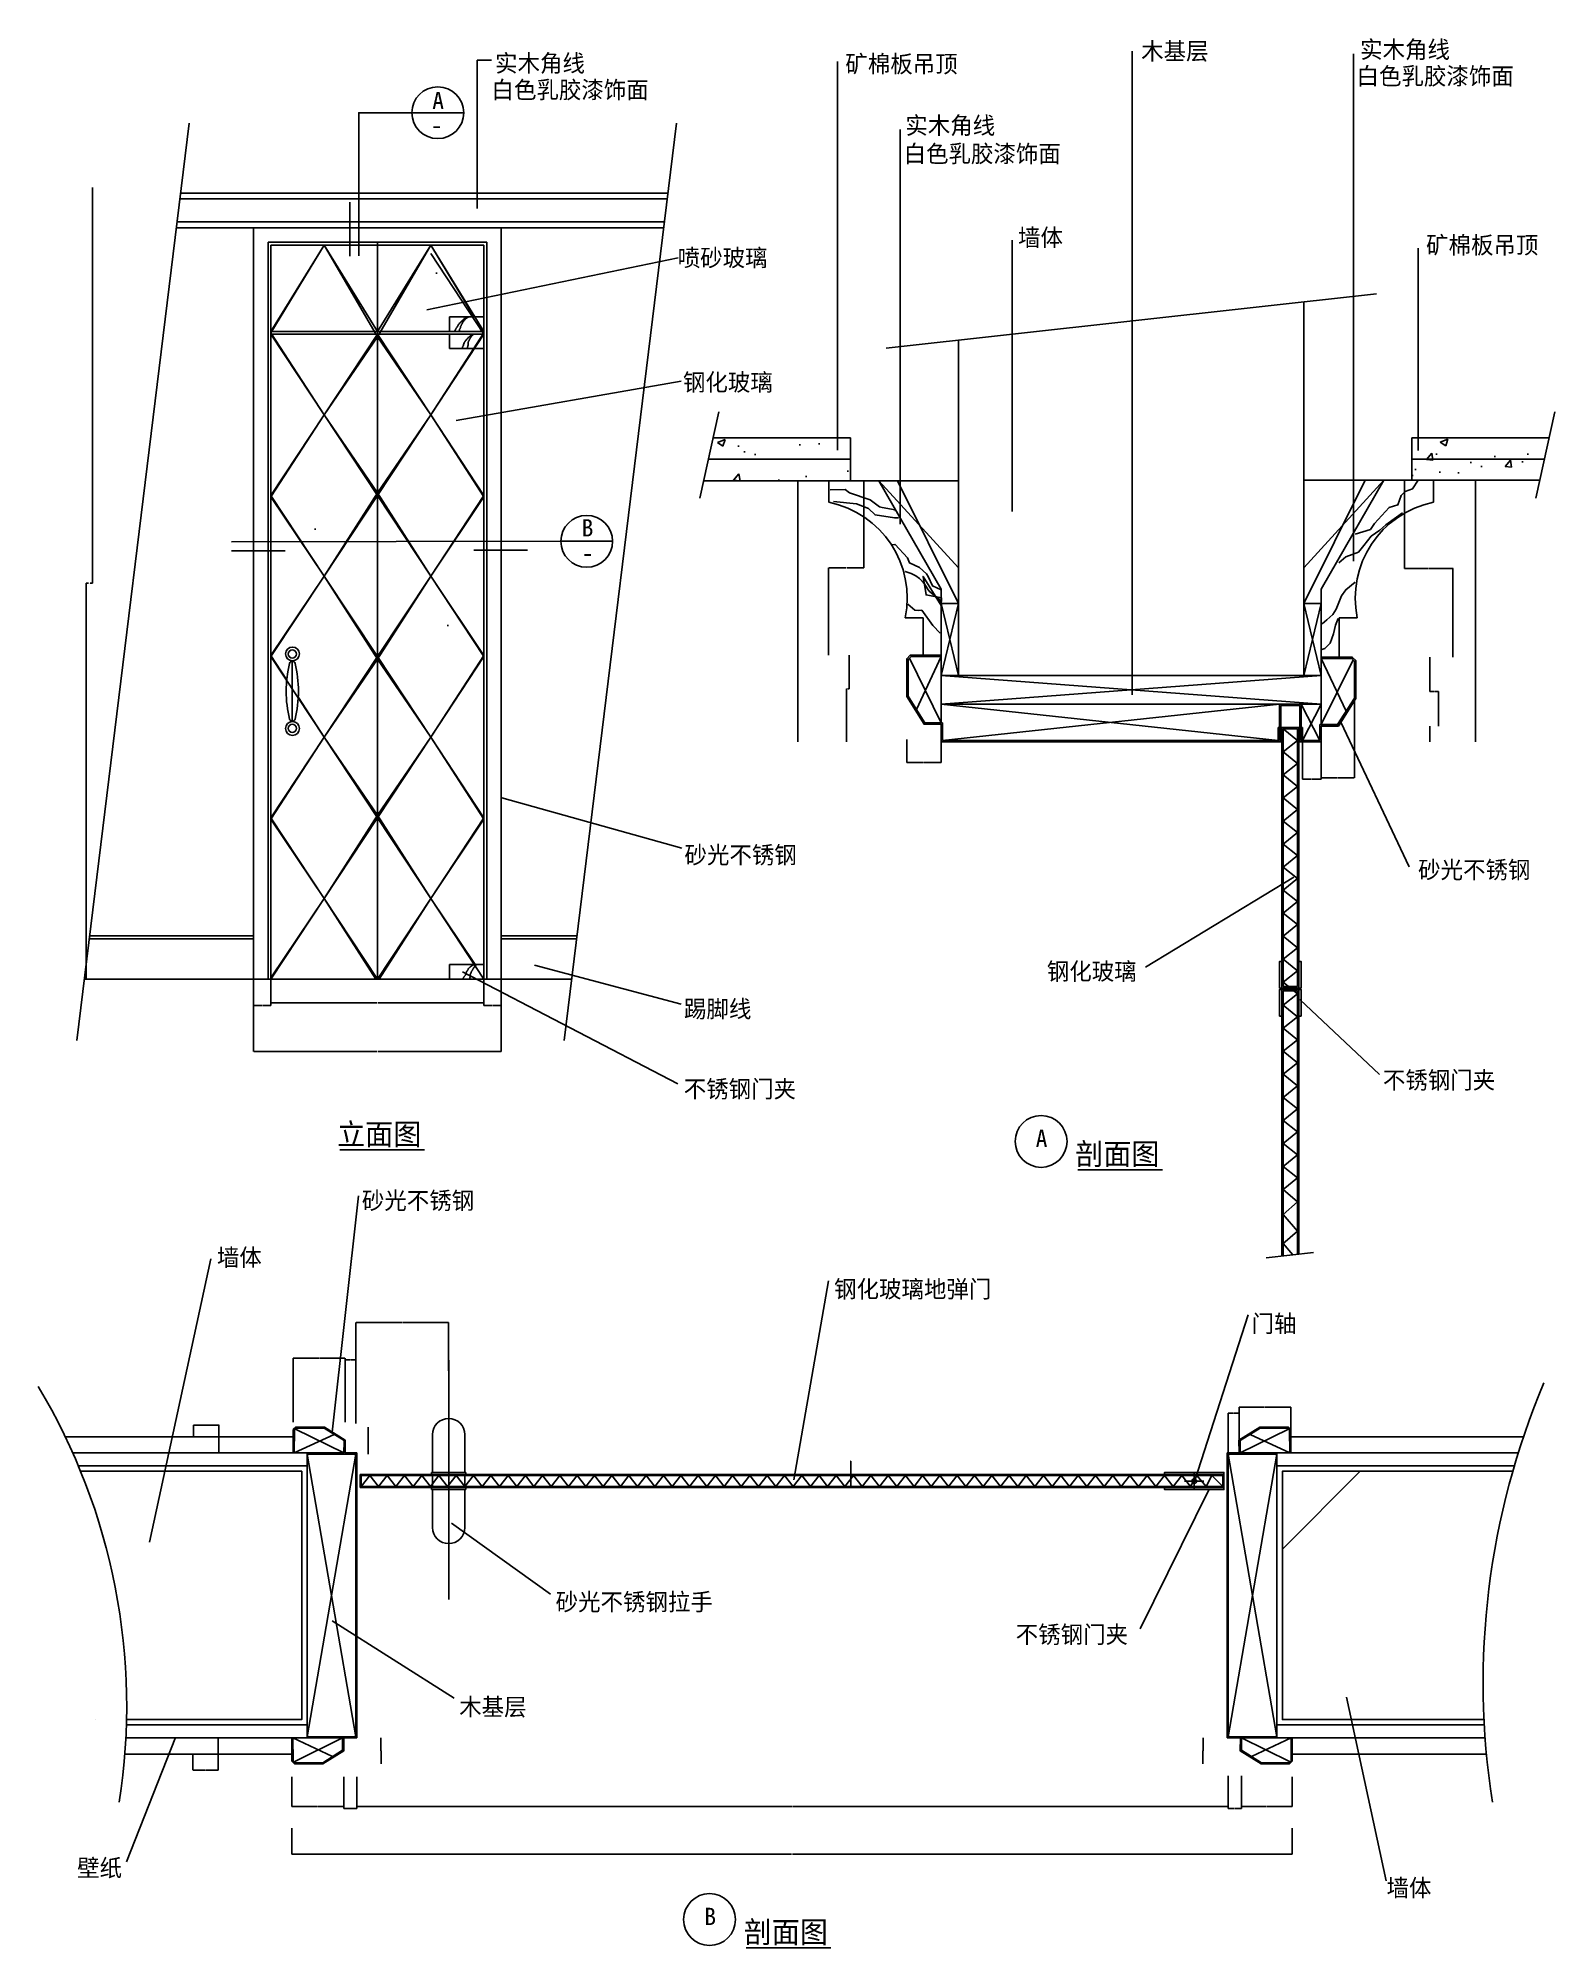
# Model space of a CAD drawing. Header units: metres. Extents: x 80 to 5348, y 323 to 6956.
import ezdxf

# ---------------------------------------------------------------- set-up
doc = ezdxf.new("R2010")
doc.units = ezdxf.units.M
for name, color, linetype in [('2', 2, 'Continuous'), ('3', 3, 'Continuous'), ('4', 4, 'Continuous'), ('7', 7, 'Continuous'), ('BH', 3, 'Continuous'), ('DIM', 3, 'Continuous'), ('TEXT', 3, 'Continuous')]:
    doc.layers.add(name, color=color, linetype=linetype)
doc.dimstyles.get("Standard").update_dxf_attribs({"dimtxt": 2.5, "dimasz": 2.5, "dimexe": 1.25, "dimexo": 0.625, "dimtad": 1, "dimcen": 2.5, "dimazin": 3, "dimtfac": 1, "dimtmove": 0, "dimatfit": 3})

msp = doc.modelspace()

# ---------------------------------------------------------------- texts
at = {"layer": 'DIM'}
for s, p in [('实木角线', (1667.37, 6839.54)), ('矿棉板吊顶', (2884.09, 6836.98)), ('木基层', (3911.32, 6881.71)), ('实木角线', (4671.9, 6887.18)), ('白色乳胶漆饰面', (4659.56, 6794.88)), ('A', (1449.21, 6710.14)), ('白色乳胶漆饰面', (1655.04, 6747.25)), ('-', (1444.21, 6624.74)), ('实木角线', (3092.27, 6623.39)), ('白色乳胶漆饰面', (3086.39, 6525.17)), ('墙体', (3483.9, 6234.24)), ('矿棉板吊顶', (4901, 6207.93)), ('喷砂玻璃', (2301.78, 6163.7)), ('钢化玻璃', (2319.89, 5731.24)), ('B', (1968.04, 5225.56)), ('-', (1968.35, 5138.13)), ('砂光不锈钢', (2325.23, 4089.13)), ('砂光不锈钢', (4873.3, 4037.72)), ('钢化玻璃', (3583.78, 3684.79)), ('踢脚线', (2323.58, 3554.27)), ('不锈钢门夹', (2322.56, 3276.14)), ('不锈钢门夹', (4751.1, 3307.15)), ('A', (3545.05, 3104.29)), ('砂光不锈钢', (1204.7, 2888.55)), ('墙体', (701.32, 2691.12)), ('钢化玻璃地弹门', (2844.95, 2581.11)), (' 门轴', (4254.11, 2461.06)), ('砂光不锈钢拉手', (1877.74, 1494.35)), ('不锈钢门夹', (3475.69, 1381.11)), ('木基层', (1542.74, 1129.53)), ('壁纸', (215.56, 570.28)), ('墙体', (4763.75, 501.03)), ('B', (2394.07, 401.7))]:
    msp.add_text(s, height=60, dxfattribs=at).set_placement(p)
at = {"layer": 'TEXT'}
for s, p in [('立面图', (1118.72, 3111.54)), ('剖面图', (3682.44, 3042.84)), ('剖面图', (2530.78, 339.83))]:
    msp.add_text(s, height=75, dxfattribs=at).set_placement(p)

# ---------------------------------------------------------------- blocks, each defined once
blk = doc.blocks.new('BH2')
at = {"layer": 'BH'}
blk.add_lwpolyline([(0, 32), (5, 28), (0, 24), (5, 20), (0, 16), (5, 12), (0, 8), (5, 4), (0, 0)], dxfattribs=at)
blk = doc.blocks.new('*D1')
for p, q in [((269.47, 6438.04), (269.47, 5063.03)), ((246.92, 3688.02), (246.92, 5063.03)), ((247.17, 5063.03), (255.695, 5063.03)), ((260.695, 5063.03), (269.22, 5063.03))]:
    blk.add_line(p, q)
at = {"layer": 'Defpoints'}
for p in [(269.47, 6438.04), (246.92, 5063.03), (246.92, 3688.02)]:
    blk.add_point(p, dxfattribs=at)
at = {"layer": 'DIM', "insert": (258.195, 5063.03), "char_height": 1, "attachment_point": 5}
blk.add_mtext('22,55', dxfattribs=at)
blk = doc.blocks.new('*D2')
for p, q in [((961.52, 738.15), (961.52, 647.67)), ((4435.96, 738.15), (4435.96, 647.67)), ((961.77, 647.67), (2697.24, 647.67)), ((2700.24, 647.67), (4435.71, 647.67))]:
    blk.add_line(p, q)
at = {"layer": 'Defpoints'}
for p in [(961.52, 738.15), (4435.96, 738.15), (961.52, 647.67)]:
    blk.add_point(p, dxfattribs=at)
at = {"layer": 'TEXT', "insert": (2698.74, 647.67), "char_height": 1, "attachment_point": 5}
blk.add_mtext('960', dxfattribs=at)
blk = doc.blocks.new('*D3')
for p, q in [((1187.49, 916.74), (1187.49, 813.15)), ((4213.74, 920.49), (4213.74, 813.15)), ((1187.74, 813.15), (2699.115, 813.15)), ((2702.115, 813.15), (4213.49, 813.15))]:
    blk.add_line(p, q)
at = {"layer": 'Defpoints'}
for p in [(1187.49, 916.74), (4213.74, 920.49), (1187.49, 813.15)]:
    blk.add_point(p, dxfattribs=at)
at = {"layer": 'DIM', "insert": (2700.615, 813.15), "char_height": 1, "attachment_point": 5}
blk.add_mtext('740', dxfattribs=at)
blk = doc.blocks.new('*D4')
for p, q in [((617.95, 995.44), (617.95, 940.12)), ((706.01, 1051.69), (706.01, 940.12)), ((618.2, 940.12), (660.98, 940.12)), ((662.98, 940.12), (705.76, 940.12))]:
    blk.add_line(p, q)
at = {"layer": 'Defpoints'}
for p in [(617.95, 995.44), (706.01, 1051.69), (617.95, 940.12)]:
    blk.add_point(p, dxfattribs=at)
at = {"layer": 'DIM', "insert": (661.98, 940.12), "char_height": 1, "attachment_point": 5}
blk.add_mtext('15', dxfattribs=at)
blk = doc.blocks.new('*D5')
for p, q in [((1270.56, 1006.69), (1270.31, 1006.69)), ((1270.81, 1051.69), (1270.81, 1006.69)), ((1270.81, 1006.69), (1271.44, 1006.69)), ((1271.44, 961.69), (1271.44, 1006.69)), ((1271.69, 1006.69), (1271.94, 1006.69))]:
    blk.add_line(p, q)
at = {"layer": 'Defpoints'}
for p in [(1270.81, 1051.69), (1270.81, 1006.69), (1271.44, 961.69)]:
    blk.add_point(p, dxfattribs=at)
at = {"layer": 'DIM', "insert": (1271.125, 1007.815), "char_height": 1, "attachment_point": 5}
blk.add_mtext('25', dxfattribs=at)
blk = doc.blocks.new('*D6')
for p, q in [((961.52, 916.74), (961.52, 813.15)), ((1141.53, 916.74), (1141.53, 813.15)), ((961.77, 813.15), (1050.525, 813.15)), ((1052.525, 813.15), (1141.28, 813.15))]:
    blk.add_line(p, q)
at = {"layer": 'Defpoints'}
for p in [(961.52, 916.74), (1141.53, 916.74), (961.52, 813.15)]:
    blk.add_point(p, dxfattribs=at)
at = {"layer": 'DIM', "insert": (1051.525, 813.15), "char_height": 1, "attachment_point": 5}
blk.add_mtext('50', dxfattribs=at)
blk = doc.blocks.new('*D7')
for p, q in [((1141.53, 916.74), (1141.53, 807.15)), ((1187.49, 916.74), (1187.49, 807.15)), ((1141.78, 807.15), (1163.51, 807.15)), ((1165.51, 807.15), (1187.24, 807.15))]:
    blk.add_line(p, q)
at = {"layer": 'Defpoints'}
for p in [(1141.53, 916.74), (1187.49, 916.74), (1141.53, 807.15)]:
    blk.add_point(p, dxfattribs=at)
at = {"layer": 'DIM', "insert": (1164.51, 807.15), "char_height": 1, "attachment_point": 5}
blk.add_mtext('10', dxfattribs=at)
blk = doc.blocks.new('*D8')
for p, q in [((663.31, 2138.63), (620.06, 2138.63)), ((620.31, 2097.94), (620.31, 2138.63)), ((708.56, 2138.63), (665.31, 2138.63)), ((708.31, 2041.69), (708.31, 2138.63))]:
    blk.add_line(p, q)
at = {"layer": 'Defpoints'}
for p in [(708.31, 2138.63), (620.31, 2097.94), (708.31, 2041.69)]:
    blk.add_point(p, dxfattribs=at)
at = {"layer": 'DIM', "insert": (664.31, 2138.63), "char_height": 1, "attachment_point": 5}
blk.add_mtext('15', dxfattribs=at)
blk = doc.blocks.new('*D9')
for p, q in [((1184.13, 2326.92), (1184.13, 2495.18)), ((1184.38, 2495.18), (1343.885, 2495.18)), ((1345.885, 2495.18), (1505.39, 2495.18)), ((1505.64, 2326.92), (1505.64, 2495.18))]:
    blk.add_line(p, q)
at = {"layer": 'Defpoints'}
for p in [(1184.13, 2495.18), (1184.13, 2326.92), (1505.64, 2326.92)]:
    blk.add_point(p, dxfattribs=at)
at = {"layer": 'DIM', "insert": (1344.885, 2495.18), "char_height": 1, "attachment_point": 5}
blk.add_mtext('85', dxfattribs=at)
blk = doc.blocks.new('*D10')
for p, q in [((966.24, 2148.15), (966.24, 2371.47)), ((966.49, 2371.47), (1055.24, 2371.47)), ((1057.24, 2371.47), (1145.99, 2371.47)), ((1146.24, 2148.15), (1146.24, 2371.47))]:
    blk.add_line(p, q)
at = {"layer": 'Defpoints'}
for p in [(966.24, 2371.47), (966.24, 2148.15), (1146.24, 2148.15)]:
    blk.add_point(p, dxfattribs=at)
at = {"layer": 'DIM', "insert": (1056.24, 2371.47), "char_height": 1, "attachment_point": 5}
blk.add_mtext('50', dxfattribs=at)
blk = doc.blocks.new('*D11')
for p, q in [((1146.24, 2148.15), (1146.24, 2365.47)), ((1146.49, 2365.47), (1163.99, 2365.47)), ((1165.99, 2365.47), (1183.49, 2365.47)), ((1183.74, 2144.4), (1183.74, 2365.47))]:
    blk.add_line(p, q)
at = {"layer": 'Defpoints'}
for p in [(1146.24, 2365.47), (1146.24, 2148.15), (1183.74, 2144.4)]:
    blk.add_point(p, dxfattribs=at)
at = {"layer": 'DIM', "insert": (1164.99, 2365.47), "char_height": 1, "attachment_point": 5}
blk.add_mtext('10', dxfattribs=at)
blk = doc.blocks.new('*D12')
for p, q in [((1226.2, 2131.69), (1226.2, 2084.82)), ((1225.95, 2084.82), (1225.7, 2084.82)), ((1226.2, 2037.94), (1226.2, 2084.82)), ((1226.2, 2084.82), (1226.2, 2084.82)), ((1226.45, 2084.82), (1226.7, 2084.82))]:
    blk.add_line(p, q)
at = {"layer": 'Defpoints'}
for p in [(1226.2, 2131.69), (1226.2, 2084.82), (1226.2, 2037.94)]:
    blk.add_point(p, dxfattribs=at)
at = {"layer": 'DIM', "insert": (1226.2, 2085.945), "char_height": 1, "attachment_point": 5}
blk.add_mtext('25', dxfattribs=at)
blk = doc.blocks.new('*D13')
for p, q in [((888.69, 3688.02), (888.69, 3605.42)), ((1628.69, 3688.02), (1628.69, 3605.42)), ((888.94, 3605.42), (1257.19, 3605.42)), ((1260.19, 3605.42), (1628.44, 3605.42))]:
    blk.add_line(p, q)
at = {"layer": 'Defpoints'}
for p in [(888.69, 3688.02), (1628.69, 3688.02), (888.69, 3605.42)]:
    blk.add_point(p, dxfattribs=at)
at = {"layer": 'DIM', "insert": (1258.69, 3605.42), "char_height": 1, "attachment_point": 5}
blk.add_mtext('740', dxfattribs=at)
blk = doc.blocks.new('*D14')
for p, q in [((828.69, 3688.02), (828.69, 3436.06)), ((1688.69, 3688.02), (1688.69, 3436.06)), ((828.94, 3436.06), (1257.19, 3436.06)), ((1260.19, 3436.06), (1688.44, 3436.06))]:
    blk.add_line(p, q)
at = {"layer": 'Defpoints'}
for p in [(828.69, 3688.02), (1688.69, 3688.02), (828.69, 3436.06)]:
    blk.add_point(p, dxfattribs=at)
at = {"layer": 'DIM', "insert": (1258.69, 3436.06), "char_height": 1, "attachment_point": 5}
blk.add_mtext('860', dxfattribs=at)
blk = doc.blocks.new('*D15')
for p, q in [((828.69, 3688.02), (828.69, 3595.9)), ((888.69, 3688.02), (888.69, 3595.9)), ((828.94, 3595.9), (857.69, 3595.9)), ((859.69, 3595.9), (888.44, 3595.9))]:
    blk.add_line(p, q)
at = {"layer": 'Defpoints'}
for p in [(828.69, 3688.02), (888.69, 3688.02), (828.69, 3595.9)]:
    blk.add_point(p, dxfattribs=at)
at = {"layer": 'DIM', "insert": (858.69, 3595.9), "char_height": 1, "attachment_point": 5}
blk.add_mtext('60', dxfattribs=at)
blk = doc.blocks.new('*D16')
for p, q in [((1628.69, 3688.02), (1628.69, 3595.9)), ((1688.69, 3688.02), (1688.69, 3595.9)), ((1657.69, 3595.9), (1628.44, 3595.9)), ((1688.94, 3595.9), (1659.69, 3595.9))]:
    blk.add_line(p, q)
at = {"layer": 'Defpoints'}
for p in [(1628.69, 3688.02), (1688.69, 3688.02), (1688.69, 3595.9)]:
    blk.add_point(p, dxfattribs=at)
at = {"layer": 'DIM', "insert": (1658.69, 3595.9), "char_height": 1, "attachment_point": 5}
blk.add_mtext('60', dxfattribs=at)
blk = doc.blocks.new('*D17')
for p, q in [((4259.6, 920.49), (4259.6, 813.15)), ((4435.96, 916.76), (4435.96, 813.15)), ((4259.85, 813.15), (4346.78, 813.15)), ((4348.78, 813.15), (4435.71, 813.15))]:
    blk.add_line(p, q)
at = {"layer": 'Defpoints'}
for p in [(4259.6, 920.49), (4435.96, 916.76), (4259.6, 813.15)]:
    blk.add_point(p, dxfattribs=at)
at = {"layer": 'DIM', "insert": (4347.78, 813.15), "char_height": 1, "attachment_point": 5}
blk.add_mtext('50', dxfattribs=at)
blk = doc.blocks.new('*D18')
for p, q in [((4213.74, 920.49), (4213.74, 807.15)), ((4259.6, 920.49), (4259.6, 807.15)), ((4213.99, 807.15), (4235.67, 807.15)), ((4237.67, 807.15), (4259.35, 807.15))]:
    blk.add_line(p, q)
at = {"layer": 'Defpoints'}
for p in [(4213.74, 920.49), (4259.6, 920.49), (4213.74, 807.15)]:
    blk.add_point(p, dxfattribs=at)
at = {"layer": 'DIM', "insert": (4236.67, 807.15), "char_height": 1, "attachment_point": 5}
blk.add_mtext('10', dxfattribs=at)
blk = doc.blocks.new('*D19')
for p, q in [((4125.8, 1006.69), (4125.55, 1006.69)), ((4126.05, 961.69), (4126.05, 1006.69)), ((4126.67, 1006.69), (4126.05, 1006.69)), ((4126.67, 1051.69), (4126.67, 1006.69)), ((4126.92, 1006.69), (4127.17, 1006.69))]:
    blk.add_line(p, q)
at = {"layer": 'Defpoints'}
for p in [(4126.67, 1051.69), (4126.67, 1006.69), (4126.05, 961.69)]:
    blk.add_point(p, dxfattribs=at)
at = {"layer": 'DIM', "insert": (4126.36, 1005.565), "char_height": 1, "attachment_point": 5}
blk.add_mtext('25', dxfattribs=at)
blk = doc.blocks.new('*D20')
for p, q in [((2902.57, 2012.96), (2902.32, 2012.96)), ((2902.82, 1966.69), (2902.82, 2012.96)), ((2902.82, 1923.53), (2902.82, 2012.96)), ((2902.82, 2012.96), (2902.82, 2012.96)), ((2903.07, 2012.96), (2903.32, 2012.96))]:
    blk.add_line(p, q)
at = {"layer": 'Defpoints'}
for p in [(2902.82, 2012.96), (2902.82, 1966.69), (2902.82, 1923.53)]:
    blk.add_point(p, dxfattribs=at)
at = {"layer": 'DIM', "insert": (2902.82, 2014.085), "char_height": 1, "attachment_point": 5}
blk.add_mtext('12', dxfattribs=at)
blk = doc.blocks.new('*D21')
for p, q in [((4251.24, 2041.69), (4251.24, 2200.93)), ((4251.49, 2200.93), (4340.24, 2200.93)), ((4342.24, 2200.93), (4430.99, 2200.93)), ((4431.24, 2041.69), (4431.24, 2200.93))]:
    blk.add_line(p, q)
at = {"layer": 'Defpoints'}
for p in [(4251.24, 2200.93), (4251.24, 2041.69), (4431.24, 2041.69)]:
    blk.add_point(p, dxfattribs=at)
at = {"layer": 'DIM', "insert": (4341.24, 2200.93), "char_height": 1, "attachment_point": 5}
blk.add_mtext('50', dxfattribs=at)
blk = doc.blocks.new('*D22')
for p, q in [((4213.74, 2037.94), (4213.74, 2180.01)), ((4213.99, 2180.01), (4231.49, 2180.01)), ((4233.49, 2180.01), (4250.99, 2180.01)), ((4251.24, 2041.69), (4251.24, 2180.01))]:
    blk.add_line(p, q)
at = {"layer": 'Defpoints'}
for p in [(4213.74, 2180.01), (4213.74, 2037.94), (4251.24, 2041.69)]:
    blk.add_point(p, dxfattribs=at)
at = {"layer": 'DIM', "insert": (4232.49, 2180.01), "char_height": 1, "attachment_point": 5}
blk.add_mtext('10', dxfattribs=at)
blk = doc.blocks.new('*D23')
for p, q in [((2948.46, 5419.16), (2948.46, 5116.11)), ((2825.96, 4813.05), (2825.96, 5116.11)), ((2826.21, 5116.11), (2885.71, 5116.11)), ((2888.71, 5116.11), (2948.21, 5116.11))]:
    blk.add_line(p, q)
at = {"layer": 'Defpoints'}
for p in [(2948.46, 5419.16), (2825.96, 5116.11), (2825.96, 4813.05)]:
    blk.add_point(p, dxfattribs=at)
at = {"layer": 'DIM', "insert": (2887.21, 5116.11), "char_height": 1, "attachment_point": 5}
blk.add_mtext('120', dxfattribs=at)
blk = doc.blocks.new('*D24')
for p, q in [((2888.42, 4578.32), (2888.42, 4544.66)), ((2888.17, 4544.66), (2887.92, 4544.66)), ((2888.46, 4544.66), (2888.42, 4544.66)), ((2888.46, 4512.03), (2888.46, 4544.66)), ((2888.71, 4544.66), (2888.96, 4544.66))]:
    blk.add_line(p, q)
at = {"layer": 'Defpoints'}
for p in [(2888.42, 4578.32), (2888.46, 4544.66), (2888.46, 4512.03)]:
    blk.add_point(p, dxfattribs=at)
at = {"layer": 'DIM', "insert": (2888.44, 4543.535), "char_height": 1, "attachment_point": 5}
blk.add_mtext('10', dxfattribs=at)
blk = doc.blocks.new('*D25')
for p, q in [((2896.9, 4813.05), (2896.9, 4695.69)), ((2888.42, 4578.32), (2888.42, 4695.69)), ((2888.67, 4695.69), (2891.66, 4695.69)), ((2893.66, 4695.69), (2896.65, 4695.69))]:
    blk.add_line(p, q)
at = {"layer": 'Defpoints'}
for p in [(2896.9, 4813.05), (2888.42, 4695.69), (2888.42, 4578.32)]:
    blk.add_point(p, dxfattribs=at)
at = {"layer": 'DIM', "insert": (2892.66, 4695.69), "char_height": 1, "attachment_point": 5}
blk.add_mtext('50', dxfattribs=at)
blk = doc.blocks.new('*D26')
for p, q in [((2719.1, 5419.16), (2719.1, 4965.6)), ((2718.85, 4965.6), (2718.6, 4965.6)), ((2719.1, 4512.03), (2719.1, 4965.6)), ((2719.1, 4965.6), (2719.1, 4965.6)), ((2719.35, 4965.6), (2719.6, 4965.6))]:
    blk.add_line(p, q)
at = {"layer": 'Defpoints'}
for p in [(2719.1, 5419.16), (2719.1, 4965.6), (2719.1, 4512.03)]:
    blk.add_point(p, dxfattribs=at)
at = {"layer": 'TEXT', "insert": (2719.1, 4966.725), "char_height": 1, "attachment_point": 5}
blk.add_mtext('180', dxfattribs=at)
blk = doc.blocks.new('*D27')
for p, q in [((3096.93, 4520.69), (3096.93, 4439.92)), ((3216.93, 4520.69), (3216.93, 4439.92)), ((3097.18, 4439.92), (3155.93, 4439.92)), ((3157.93, 4439.92), (3216.68, 4439.92))]:
    blk.add_line(p, q)
at = {"layer": 'Defpoints'}
for p in [(3096.93, 4520.69), (3216.93, 4520.69), (3096.93, 4439.92)]:
    blk.add_point(p, dxfattribs=at)
at = {"layer": 'DIM', "insert": (3156.93, 4439.92), "char_height": 1, "attachment_point": 5}
blk.add_mtext('25', dxfattribs=at)
blk = doc.blocks.new('*D28')
for p, q in [((4651.93, 4792.36), (4651.93, 4387.21)), ((4536.93, 4512.03), (4536.93, 4387.21)), ((4537.18, 4387.21), (4593.43, 4387.21)), ((4595.43, 4387.21), (4651.68, 4387.21))]:
    blk.add_line(p, q)
at = {"layer": 'Defpoints'}
for p in [(4651.93, 4792.36), (4536.93, 4512.03), (4536.93, 4387.21)]:
    blk.add_point(p, dxfattribs=at)
at = {"layer": 'DIM', "insert": (4594.43, 4387.21), "char_height": 1, "attachment_point": 5}
blk.add_mtext('25', dxfattribs=at)
blk = doc.blocks.new('*D29')
for p, q in [((4471.93, 4517.03), (4471.93, 4382.63)), ((4536.93, 4512.03), (4536.93, 4382.63)), ((4472.18, 4382.63), (4503.43, 4382.63)), ((4505.43, 4382.63), (4536.68, 4382.63))]:
    blk.add_line(p, q)
at = {"layer": 'Defpoints'}
for p in [(4471.93, 4517.03), (4536.93, 4512.03), (4471.93, 4382.63)]:
    blk.add_point(p, dxfattribs=at)
at = {"layer": 'DIM', "insert": (4504.43, 4382.63), "char_height": 1, "attachment_point": 5}
blk.add_mtext('15', dxfattribs=at)
blk = doc.blocks.new('*D30')
for p, q in [((5072.14, 5420.95), (5072.14, 4966.49)), ((5071.89, 4966.49), (5071.64, 4966.49)), ((5072.14, 4512.03), (5072.14, 4966.49)), ((5072.14, 4966.49), (5072.14, 4966.49)), ((5072.39, 4966.49), (5072.64, 4966.49))]:
    blk.add_line(p, q)
at = {"layer": 'Defpoints'}
for p in [(5072.14, 5420.95), (5072.14, 4966.49), (5072.14, 4512.03)]:
    blk.add_point(p, dxfattribs=at)
at = {"layer": 'TEXT', "insert": (5072.14, 4967.615), "char_height": 1, "attachment_point": 5}
blk.add_mtext('180', dxfattribs=at)
blk = doc.blocks.new('*D31')
for p, q in [((4826.42, 5420.95), (4826.42, 5113.76)), ((4908.875, 5113.76), (4826.17, 5113.76)), ((4994.58, 5113.76), (4911.875, 5113.76)), ((4994.33, 4806.57), (4994.33, 5113.76))]:
    blk.add_line(p, q)
at = {"layer": 'Defpoints'}
for p in [(4826.42, 5420.95), (4994.33, 5113.76), (4994.33, 4806.57)]:
    blk.add_point(p, dxfattribs=at)
at = {"layer": 'DIM', "insert": (4910.375, 5113.76), "char_height": 1, "attachment_point": 5}
blk.add_mtext('120', dxfattribs=at)
blk = doc.blocks.new('*D32')
for p, q in [((4913.71, 4541.46), (4913.46, 4541.46)), ((4913.96, 4567.03), (4913.96, 4541.46)), ((4913.96, 4512.03), (4913.96, 4541.46)), ((4913.96, 4541.46), (4913.96, 4541.46)), ((4914.21, 4541.46), (4914.46, 4541.46))]:
    blk.add_line(p, q)
at = {"layer": 'Defpoints'}
for p in [(4913.96, 4567.03), (4913.96, 4541.46), (4913.96, 4512.03)]:
    blk.add_point(p, dxfattribs=at)
at = {"layer": 'DIM', "insert": (4913.96, 4542.585), "char_height": 1, "attachment_point": 5}
blk.add_mtext('10', dxfattribs=at)
blk = doc.blocks.new('*D33')
for p, q in [((4913.9, 4806.76), (4913.9, 4686.9)), ((4927.93, 4686.9), (4913.65, 4686.9)), ((4944.21, 4686.9), (4929.93, 4686.9)), ((4943.96, 4567.03), (4943.96, 4686.9))]:
    blk.add_line(p, q)
at = {"layer": 'Defpoints'}
for p in [(4913.9, 4806.76), (4943.96, 4686.9), (4943.96, 4567.03)]:
    blk.add_point(p, dxfattribs=at)
at = {"layer": 'DIM', "insert": (4928.93, 4686.9), "char_height": 1, "attachment_point": 5}
blk.add_mtext('50', dxfattribs=at)

# ---------------------------------------------------------------- dimensions: what is measured, and where the dimension line sits
at = {"layer": 'DIM'}
for base, p1, p2, picture, middle in [((246.92, 5063.03), (246.92, 3688.02), (269.47, 6438.04), '*D1', (258.195, 5063.03)), ((828.69, 3436.06), (828.69, 3688.02), (1688.69, 3688.02), '*D14', (1258.69, 3436.06))]:
    dim = msp.add_linear_dim(base=base, p1=p1, p2=p2, dimstyle='Standard', dxfattribs=at)
    dim.commit()
    dim.dimension.update_dxf_attribs({"geometry": picture, "text_midpoint": middle})
for base, p1, p2, text, picture, middle in [((2825.96, 5116.11), (2825.96, 4813.05), (2948.46, 5419.16), '120', '*D23', (2887.21, 5116.11)), ((4994.33, 5113.76), (4994.33, 4806.57), (4826.42, 5420.95), '120', '*D31', (4910.375, 5113.76)), ((2888.42, 4695.69), (2888.42, 4578.32), (2896.9, 4813.05), '50', '*D25', (2892.66, 4695.69)), ((4536.93, 4387.21), (4536.93, 4512.03), (4651.93, 4792.36), '25', '*D28', (4594.43, 4387.21)), ((4943.96, 4686.9), (4943.96, 4567.03), (4913.9, 4806.76), '50', '*D33', (4928.93, 4686.9)), ((2888.46, 4544.66), (2888.46, 4512.03), (2888.42, 4578.32), '10', '*D24', (2888.44, 4543.535)), ((3096.93, 4439.92), (3096.93, 4520.69), (3216.93, 4520.69), '25', '*D27', (3156.93, 4439.92)), ((4471.93, 4382.63), (4471.93, 4517.03), (4536.93, 4512.03), '15', '*D29', (4504.43, 4382.63)), ((4913.96, 4541.46), (4913.96, 4512.03), (4913.96, 4567.03), '10', '*D32', (4913.96, 4542.585)), ((828.69, 3595.9), (828.69, 3688.02), (888.69, 3688.02), '60', '*D15', (858.69, 3595.9)), ((888.69, 3605.42), (888.69, 3688.02), (1628.69, 3688.02), '740', '*D13', (1258.69, 3605.42)), ((1688.69, 3595.9), (1688.69, 3688.02), (1628.69, 3688.02), '60', '*D16', (1658.69, 3595.9)), ((1184.13, 2495.18), (1184.13, 2326.92), (1505.64, 2326.92), '85', '*D9', (1344.885, 2495.18)), ((966.24, 2371.47), (966.24, 2148.15), (1146.24, 2148.15), '50', '*D10', (1056.24, 2371.47)), ((1146.24, 2365.47), (1146.24, 2148.15), (1183.74, 2144.4), '10', '*D11', (1164.99, 2365.47)), ((4251.24, 2200.93), (4251.24, 2041.69), (4431.24, 2041.69), '50', '*D21', (4341.24, 2200.93)), ((708.31, 2138.63), (708.31, 2041.69), (620.31, 2097.94), '15', '*D8', (664.31, 2138.63)), ((1226.2, 2084.82), (1226.2, 2037.94), (1226.2, 2131.69), '25', '*D12', (1226.2, 2085.945)), ((4213.74, 2180.01), (4213.74, 2037.94), (4251.24, 2041.69), '10', '*D22', (4232.49, 2180.01)), ((2902.82, 2012.96), (2902.82, 1966.69), (2902.82, 1923.53), '12', '*D20', (2902.82, 2014.085)), ((617.95, 940.12), (617.95, 995.44), (706.01, 1051.69), '15', '*D4', (661.98, 940.12)), ((1270.81, 1006.69), (1270.81, 1051.69), (1271.44, 961.69), '25', '*D5', (1271.125, 1007.815)), ((4126.67, 1006.69), (4126.67, 1051.69), (4126.05, 961.69), '25', '*D19', (4126.36, 1005.565)), ((961.52, 813.15), (961.52, 916.74), (1141.53, 916.74), '50', '*D6', (1051.525, 813.15)), ((1141.53, 807.15), (1141.53, 916.74), (1187.49, 916.74), '10', '*D7', (1164.51, 807.15)), ((1187.49, 813.15), (1187.49, 916.74), (4213.74, 920.49), '740', '*D3', (2700.615, 813.15)), ((4213.74, 807.15), (4213.74, 920.49), (4259.6, 920.49), '10', '*D18', (4236.67, 807.15)), ((4259.6, 813.15), (4259.6, 920.49), (4435.96, 916.76), '50', '*D17', (4347.78, 813.15))]:
    dim = msp.add_linear_dim(base=base, p1=p1, p2=p2, text=text, dimstyle='Standard', dxfattribs=at)
    dim.commit()
    dim.dimension.update_dxf_attribs({"geometry": picture, "text_midpoint": middle})
at = {"layer": 'TEXT'}
for base, p1, p2, text, picture, middle in [((2719.1, 4965.6), (2719.1, 5419.16), (2719.1, 4512.03), '180', '*D26', (2719.1, 4966.725)), ((5072.14, 4966.49), (5072.14, 5420.95), (5072.14, 4512.03), '180', '*D30', (5072.14, 4967.615)), ((961.52, 647.67), (961.52, 738.15), (4435.96, 738.15), '960', '*D2', (2698.74, 647.67))]:
    dim = msp.add_linear_dim(base=base, p1=p1, p2=p2, text=text, dimstyle='Standard', dxfattribs=at)
    dim.commit()
    dim.dimension.update_dxf_attribs({"geometry": picture, "text_midpoint": middle})

# ---------------------------------------------------------------- hatches: boundary and pattern name
at = {"layer": 'BH'}
h = msp.add_hatch(dxfattribs=at)
h.set_pattern_fill('AR-SAND', scale=25)
h.paths.add_polyline_path([(1073.69, 6238.02), (892.05, 5938.02), (1247.8, 5938.02)])
h = msp.add_hatch(dxfattribs=at)
h.set_pattern_fill('AR-SAND', scale=25)
h.paths.add_polyline_path([(1269.59, 5938.02), (1508.69, 5938.02), (1508.69, 5988.02), (1595.07, 5988.02), (1443.69, 6238.02)])
h = msp.add_hatch(dxfattribs=at)
h.set_pattern_fill('AR-CONC', scale=60)
h.paths.add_polyline_path([(3276.93, 4742.78), (4476.93, 4742.78), (4476.93, 4992.78), (4476.93, 6040.65), (3276.93, 5907.95)])
h = msp.add_hatch(dxfattribs=at)
h.set_pattern_fill('ANSI31', scale=600)
h.paths.add_polyline_path([(4476.93, 6040.65), (3276.93, 5907.95), (3276.93, 4742.78), (4476.93, 4742.78), (4476.93, 4992.78)])
h = msp.add_hatch(dxfattribs=at)
h.set_pattern_fill('AR-SAND', scale=25)
h.paths.add_polyline_path([(1255.98, 5923.92), (1253.6, 5928.02), (891.6, 5928.02), (1073.69, 5648.02)])
h.paths.add_polyline_path([(1508.69, 5928.02), (1263.79, 5928.02), (1261.4, 5923.92), (1443.69, 5648.02), (1593.27, 5878.02), (1508.69, 5878.02)])
h = msp.add_hatch(dxfattribs=at)
h.set_pattern_fill('AR-SAND', scale=25)
h.paths.add_polyline_path([(1073.69, 5648.02), (890.16, 5365.81), (995.09, 5206.99), (1150.09, 5207.27), (1255.84, 5372.34)])
h.paths.add_polyline_path([(1627.23, 5365.81), (1443.69, 5648.02), (1261.55, 5372.34), (1367.04, 5207.67), (1522.94, 5207.96)])
h.paths.add_polyline_path([(1150.09, 5207.27), (995.09, 5206.99), (1073.69, 5088.02)])
h.paths.add_polyline_path([(1367.04, 5207.67), (1443.69, 5088.02), (1522.94, 5207.96)])
h = msp.add_hatch(dxfattribs=at)
h.set_pattern_fill('AR-CONC', scale=1.5)
h.paths.add_polyline_path([(2901.93, 5568.38), (2435.06, 5569.45), (2435.06, 5494.44), (2901.93, 5493.38)])
h.paths.add_polyline_path([(2901.93, 5493.38), (2435.06, 5494.44), (2435.06, 5419.4), (2901.93, 5418.36)])
h = msp.add_hatch(dxfattribs=at)
h.set_pattern_fill('AR-CONC', scale=1.5)
h.paths.add_polyline_path([(4851.93, 5568.38), (5318.8, 5569.45), (5318.8, 5494.44), (4851.93, 5493.38)])
h.paths.add_polyline_path([(4851.93, 5493.38), (5318.8, 5494.44), (5318.8, 5419.4), (4851.93, 5418.36)])
h = msp.add_hatch(dxfattribs=at)
h.set_pattern_fill('AR-SAND', scale=25)
h.paths.add_polyline_path([(1258.69, 4808.02), (1073.69, 5088.02), (888.69, 4808.02), (943.2, 4725.52, -0.04), (953.44, 4784.63, -0.78), (972.83, 4784.63, -0.08), (984.22, 4665.6), (1073.69, 4528.02)])
h.paths.add_polyline_path([(939.71, 4817.5, -1), (987.65, 4817.5, -1)])
h.paths.add_polyline_path([(948.83, 4817.07, -1), (977.43, 4817.07, -1)])
h.paths.add_polyline_path([(1443.69, 5088.02), (1261.55, 4803.7), (1443.69, 4528.02), (1627.23, 4810.24)])
h = msp.add_hatch(dxfattribs=at)
h.set_pattern_fill('AR-SAND', scale=25)
h.paths.add_polyline_path([(1073.69, 4528.02), (890.16, 4245.81), (1073.69, 3968.02), (1255.84, 4252.34)])
h.paths.add_polyline_path([(1443.69, 4528.02), (1261.55, 4252.34), (1443.69, 3968.02), (1627.23, 4245.81)])
h = msp.add_hatch(dxfattribs=at)
h.set_pattern_fill('AR-SAND', scale=25)
h.paths.add_polyline_path([(1264.32, 3688.02), (1508.69, 3688.02), (1508.69, 3738.02), (1598.12, 3738.02), (1443.69, 3968.02)])
h.paths.add_polyline_path([(1253.07, 3688.02), (1073.69, 3968.02), (890.16, 3690.24), (891.6, 3688.02)])
h = msp.add_hatch(dxfattribs=at)
h.set_pattern_fill('ANSI31', scale=600)
h.paths.add_polyline_path([(995.68, 1977.94), (826.93, 1977.94), (227.77, 1977.94, -0.1), (387.29, 1115.44), (995.68, 1115.44)])
h = msp.add_hatch(dxfattribs=at)
h.set_pattern_fill('AR-CONC', scale=50)
h.paths.add_polyline_path([(995.68, 1977.94), (826.93, 1977.94), (227.77, 1977.94, -0.1), (387.29, 1115.44), (995.68, 1115.44)])
h = msp.add_hatch(dxfattribs=at)
h.set_pattern_fill('AR-CONC', scale=50)
h.paths.add_polyline_path([(4570.55, 1977.94), (4401.8, 1977.94), (4401.8, 1115.44), (5102.23, 1115.44, -0.08), (5202.14, 1977.94)])
h = msp.add_hatch(dxfattribs=at)
h.set_pattern_fill('ANSI31', scale=600)
h.paths.add_polyline_path([(5202.14, 1977.94), (4570.55, 1977.94), (4401.8, 1977.94), (4401.8, 1115.44), (5102.23, 1115.44, -0.08)])

# ---------------------------------------------------------------- linework, layer by layer
at = {"layer": '2'}
for p, q in [((4476.93, 6040.65), (4476.93, 4742.78)), ((3276.93, 5907.95), (3276.93, 4742.78)), ((3276.93, 4742.78), (4476.93, 4742.78)), ((240.88, 3688.02), (1933.48, 3688.02))]:
    msp.add_line(p, q, dxfattribs=at)
for points in [[(387.29, 1115.44), (995.68, 1115.44), (995.68, 1977.94), (826.93, 1977.94), (227.77, 1977.94)], [(5102.23, 1115.44), (4401.8, 1115.44), (4401.8, 1977.94), (4570.55, 1977.94), (5202.14, 1977.94)]]:
    msp.add_lwpolyline(points, dxfattribs=at)
at = {"layer": '3'}
for p, q in [((573.08, 6398.02), (2265.67, 6398.02)), ((563.27, 6318.02), (2255.87, 6318.02)), ((888.69, 3688.02), (888.69, 6238.02)), ((888.69, 6238.02), (1628.69, 6238.02)), ((888.69, 5938.02), (1073.69, 6238.02)), ((1073.69, 6238.02), (1258.69, 5938.02)), ((1258.69, 5938.02), (1443.69, 6238.02)), ((1443.69, 6238.02), (1628.69, 5938.02)), ((1628.69, 3688.02), (1628.69, 6238.02)), ((1549.04, 5971.65), (1547.64, 5970.26)), ((1550.43, 5972.34), (1549.04, 5971.65)), ((1551.12, 5973.73), (1550.43, 5972.34)), ((1552.51, 5974.43), (1551.12, 5973.73)), ((1553.91, 5975.82), (1552.51, 5974.43)), ((1554.6, 5977.21), (1553.91, 5975.82)), ((1555.99, 5977.21), (1554.6, 5977.21)), ((1555.99, 5970.95), (1555.3, 5969.56)), ((1557.38, 5978.6), (1555.99, 5978.6)), ((1555.99, 5978.6), (1555.99, 5977.21)), ((1557.38, 5971.65), (1555.99, 5970.95)), ((1558.78, 5980.68), (1557.38, 5979.99)), ((1557.38, 5979.99), (1557.38, 5978.6)), ((1558.08, 5973.04), (1557.38, 5971.65)), ((1558.78, 5974.43), (1558.08, 5973.04)), ((1560.17, 5982.07), (1558.78, 5980.68)), ((1560.17, 5975.82), (1558.78, 5974.43)), ((1561.56, 5983.46), (1560.17, 5982.07)), ((1561.56, 5977.21), (1560.17, 5977.21)), ((1560.17, 5977.21), (1560.17, 5975.82)), ((1562.95, 5984.16), (1561.56, 5983.46)), ((1562.95, 5979.29), (1561.56, 5978.6)), ((1561.56, 5978.6), (1561.56, 5977.21)), ((1563.65, 5985.55), (1562.95, 5984.16)), ((1564.34, 5979.99), (1562.95, 5979.29)), ((1565.04, 5986.24), (1563.65, 5985.55)), ((1565.04, 5981.38), (1564.34, 5979.99)), ((1568.6, 5988.02), (1565.04, 5986.24)), ((1565.73, 5982.77), (1565.04, 5981.38)), ((1567.13, 5982.77), (1565.73, 5982.77)), ((1567.82, 5987.63), (1566.43, 5986.94)), ((1567.82, 5984.16), (1567.13, 5982.77)), ((1575.56, 5988.02), (1567.82, 5984.16)), ((1569.21, 5984.85), (1567.82, 5984.16)), ((1574.78, 5987.63), (1573.39, 5986.94)), ((888.69, 5928.02), (888.69, 3688.02)), ((1526.77, 5938.98), (1525.81, 5938.02)), ((1528.16, 5941.07), (1526.77, 5940.37)), ((1526.77, 5940.37), (1526.77, 5938.98)), ((1528.86, 5942.46), (1528.16, 5941.07)), ((1529.55, 5943.85), (1528.86, 5942.46)), ((1530.95, 5945.93), (1529.55, 5945.24)), ((1529.55, 5945.24), (1529.55, 5943.85)), ((1532.34, 5948.02), (1530.95, 5947.32)), ((1530.95, 5947.32), (1530.95, 5945.93)), ((1533.73, 5950.1), (1532.34, 5949.41)), ((1532.34, 5949.41), (1532.34, 5948.02)), ((1535.12, 5952.19), (1533.73, 5951.49)), ((1533.73, 5951.49), (1533.73, 5950.1)), ((1536.51, 5954.97), (1535.12, 5953.58)), ((1535.12, 5953.58), (1535.12, 5952.19)), ((1537.21, 5956.36), (1536.51, 5954.97)), ((1537.9, 5957.75), (1537.21, 5956.36)), ((1539.3, 5959.14), (1537.9, 5957.75)), ((1540.69, 5961.22), (1539.3, 5960.53)), ((1539.3, 5960.53), (1539.3, 5959.14)), ((1542.08, 5963.31), (1540.69, 5962.61)), ((1540.69, 5962.61), (1540.69, 5961.22)), ((1542.77, 5964.7), (1542.08, 5963.31)), ((1543.47, 5942.46), (1542.08, 5939.68)), ((1542.08, 5939.68), (1542.08, 5938.02)), ((1544.17, 5966.09), (1542.77, 5964.7)), ((1544.17, 5945.24), (1543.47, 5943.85)), ((1543.47, 5943.85), (1543.47, 5942.46)), ((1545.56, 5967.48), (1544.17, 5966.09)), ((1544.86, 5946.63), (1544.17, 5945.24)), ((1545.56, 5948.02), (1544.86, 5946.63)), ((1546.95, 5968.87), (1545.56, 5967.48)), ((1546.25, 5949.41), (1545.56, 5948.02)), ((1546.95, 5950.8), (1546.25, 5949.41)), ((1547.64, 5970.26), (1546.95, 5968.87)), ((1547.64, 5952.19), (1546.95, 5950.8)), ((1548.34, 5956.36), (1547.64, 5954.97)), ((1547.64, 5954.97), (1547.64, 5952.19)), ((1549.04, 5957.75), (1548.34, 5956.36)), ((1550.43, 5960.53), (1549.04, 5959.14)), ((1549.04, 5959.14), (1549.04, 5957.75)), ((1551.12, 5961.92), (1550.43, 5960.53)), ((1551.82, 5963.31), (1551.12, 5961.92)), ((1552.51, 5964.7), (1551.82, 5963.31)), ((1553.21, 5966.09), (1552.51, 5964.7)), ((1554.6, 5968.17), (1553.21, 5966.09)), ((1555.3, 5969.56), (1554.6, 5968.17)), ((1564.34, 5905.62), (1562.95, 5903.54)), ((1565.73, 5906.32), (1564.34, 5905.62)), ((1567.13, 5908.4), (1565.73, 5906.32)), ((1568.52, 5909.1), (1567.13, 5908.4)), ((1569.21, 5910.49), (1568.52, 5909.1)), ((1570.6, 5911.88), (1569.21, 5910.49)), ((1571.3, 5913.27), (1570.6, 5911.88)), ((1572.69, 5914.66), (1571.3, 5913.27)), ((1574.08, 5914.66), (1572.69, 5914.66)), ((1575.47, 5917.44), (1574.08, 5916.05)), ((1574.08, 5916.05), (1574.08, 5914.66)), ((1576.87, 5917.44), (1575.47, 5917.44)), ((1576.17, 5904.93), (1575.47, 5903.54)), ((1576.87, 5906.32), (1576.17, 5904.93)), ((1577.56, 5919.52), (1576.87, 5917.44)), ((1578.26, 5909.1), (1576.87, 5907.71)), ((1576.87, 5907.71), (1576.87, 5906.32)), ((1578.95, 5920.22), (1577.56, 5919.52)), ((1579.65, 5911.88), (1578.26, 5910.49)), ((1578.26, 5910.49), (1578.26, 5909.1)), ((1579.65, 5921.61), (1578.95, 5920.22)), ((1581.04, 5921.61), (1579.65, 5921.61)), ((1580.35, 5913.27), (1579.65, 5911.88)), ((1581.04, 5914.66), (1580.35, 5913.27)), ((1582.43, 5923), (1581.04, 5921.61)), ((1582.43, 5916.05), (1581.04, 5914.66)), ((1583.82, 5923.69), (1582.43, 5923)), ((1583.82, 5917.44), (1582.43, 5917.44)), ((1582.43, 5917.44), (1582.43, 5916.05)), ((1584.52, 5925.08), (1583.82, 5923.69)), ((1585.22, 5920.22), (1583.82, 5918.83)), ((1583.82, 5918.83), (1583.82, 5917.44)), ((1585.91, 5925.78), (1584.52, 5925.08)), ((1586.61, 5922.3), (1585.22, 5921.61)), ((1585.22, 5921.61), (1585.22, 5920.22)), ((1587.41, 5928.02), (1585.91, 5925.78)), ((1588, 5923), (1586.61, 5922.3)), ((1589.39, 5924.39), (1588, 5924.39)), ((1588, 5924.39), (1588, 5923)), ((1590.09, 5925.78), (1589.39, 5924.39)), ((1591.48, 5925.78), (1590.09, 5925.78)), ((1592.17, 5927.17), (1591.48, 5925.78)), ((1593.89, 5928.02), (1592.17, 5927.17)), ((1553.91, 5879.91), (1553.21, 5878.52)), ((1553.21, 5878.52), (1553.21, 5878.02)), ((1554.6, 5882.69), (1553.91, 5881.3)), ((1553.91, 5881.3), (1553.91, 5879.91)), ((1555.3, 5885.47), (1554.6, 5884.08)), ((1554.6, 5884.08), (1554.6, 5882.69)), ((1555.99, 5886.86), (1555.3, 5885.47)), ((1557.38, 5889.64), (1555.99, 5888.25)), ((1555.99, 5888.25), (1555.99, 5886.86)), ((1558.08, 5893.81), (1557.38, 5892.42)), ((1557.38, 5892.42), (1557.38, 5889.64)), ((1558.78, 5895.2), (1558.08, 5893.81)), ((1560.17, 5897.98), (1558.78, 5895.2)), ((1561.56, 5900.76), (1560.17, 5899.37)), ((1560.17, 5899.37), (1560.17, 5897.98)), ((1562.26, 5902.15), (1561.56, 5900.76)), ((1562.95, 5903.54), (1562.26, 5902.15)), ((1572, 5882.69), (1571.3, 5881.3)), ((1571.3, 5881.3), (1571.3, 5878.02)), ((1572.69, 5885.47), (1572, 5884.08)), ((1572, 5884.08), (1572, 5882.69)), ((1573.39, 5889.64), (1572.69, 5888.25)), ((1572.69, 5888.25), (1572.69, 5885.47)), ((1574.08, 5893.81), (1573.39, 5892.42)), ((1573.39, 5892.42), (1573.39, 5889.64)), ((1575.47, 5902.15), (1574.08, 5900.76)), ((1574.08, 5900.76), (1574.08, 5893.81)), ((1575.47, 5903.54), (1575.47, 5902.15)), ((1628.69, 3738.02), (1628.69, 5878.02)), ((3000.15, 5419.16), (3276.93, 5116.09)), ((3276.93, 4992.78), (3065.28, 5418.45)), ((4754.6, 5420.95), (4476.93, 5116.09)), ((4476.93, 4992.78), (4689.83, 5420.95)), ((3216.93, 4992.78), (3276.93, 4742.78)), ((3276.93, 4992.78), (3216.93, 4742.78)), ((4476.93, 4992.78), (4536.93, 4742.78)), ((4536.93, 4992.78), (4476.93, 4742.78)), ((963.13, 4792.18), (963.13, 4583.75)), ((3216.89, 4578.32), (3106.52, 4803.26)), ((3216.93, 4808.32), (3130.94, 4624.36)), ((4536.93, 4802.04), (4622.92, 4618.08)), ((4536.97, 4572.03), (4647.34, 4796.97)), ((3216.93, 4642.78), (4536.93, 4742.78)), ((4536.93, 4642.78), (3216.93, 4742.78)), ((3216.93, 4642.78), (4386.93, 4517.03)), ((4391.93, 4642.78), (3221.93, 4517.03)), ((1073.69, 3968.02), (1258.69, 3688.02)), ((1258.69, 3688.02), (1443.69, 3968.02)), ((259.27, 3828.02), (828.69, 3828.02)), ((1688.69, 3828.02), (1951.86, 3828.02)), ((1569.85, 3715.89), (1569.19, 3714.89)), ((1570.86, 3716.89), (1569.85, 3715.89)), ((1571.52, 3717.89), (1570.86, 3716.89)), ((1572.19, 3718.89), (1571.52, 3717.89)), ((1572.86, 3720.22), (1572.19, 3718.89)), ((1573.53, 3721.56), (1572.86, 3720.22)), ((1574.19, 3722.56), (1573.53, 3721.56)), ((1574.86, 3724.23), (1574.19, 3722.56)), ((1576.2, 3725.56), (1574.86, 3724.23)), ((1576.87, 3726.56), (1576.2, 3725.56)), ((1577.87, 3727.56), (1576.87, 3726.56)), ((1578.87, 3728.23), (1577.87, 3727.56)), ((1579.87, 3729.23), (1578.87, 3728.23)), ((1580.87, 3729.56), (1579.87, 3729.23)), ((1581.54, 3730.56), (1580.87, 3729.56)), ((1582.88, 3731.23), (1581.54, 3730.56)), ((1583.54, 3732.23), (1582.88, 3731.23)), ((1584.55, 3732.56), (1583.54, 3732.23)), ((1585.55, 3733.23), (1584.55, 3732.56)), ((1586.88, 3733.9), (1585.55, 3733.23)), ((1586.55, 3715.22), (1585.55, 3713.89)), ((1586.88, 3716.55), (1586.55, 3715.22)), ((1587.89, 3734.57), (1586.88, 3733.9)), ((1587.89, 3717.89), (1586.88, 3716.55)), ((1588.89, 3735.57), (1587.89, 3734.57)), ((1588.55, 3719.22), (1587.89, 3717.89)), ((1588.89, 3720.56), (1588.55, 3719.22)), ((1590.22, 3735.9), (1588.89, 3735.57)), ((1589.55, 3721.56), (1588.89, 3720.56)), ((1589.89, 3722.56), (1589.55, 3721.56)), ((1590.89, 3723.23), (1589.89, 3722.56)), ((1593.41, 3738.02), (1590.22, 3735.9)), ((1591.22, 3724.56), (1590.89, 3723.23)), ((1592.23, 3725.56), (1591.22, 3724.56)), ((1592.56, 3726.56), (1592.23, 3725.56)), ((1593.9, 3727.23), (1592.56, 3726.56)), ((1595.23, 3729.23), (1593.9, 3727.23)), ((1596.23, 3729.9), (1595.23, 3729.23)), ((1596.57, 3731.23), (1596.23, 3729.9)), ((1597.23, 3732.23), (1596.57, 3731.23)), ((1597.9, 3733.23), (1597.23, 3732.23)), ((1598.9, 3733.9), (1597.9, 3733.23)), ((1599.57, 3734.9), (1598.9, 3733.9)), ((1600.57, 3735.9), (1599.57, 3734.9)), ((1601.91, 3736.9), (1600.57, 3735.9)), ((1605.27, 3738.02), (1601.91, 3736.9)), ((888.69, 3688.02), (1508.69, 3688.02)), ((1555.83, 3688.87), (1554.98, 3688.02)), ((1556.16, 3689.87), (1555.83, 3688.87)), ((1556.83, 3690.87), (1556.16, 3689.87)), ((1557.5, 3692.2), (1556.83, 3690.87)), ((1558.17, 3693.54), (1557.5, 3692.2)), ((1558.83, 3694.54), (1558.17, 3693.54)), ((1559.5, 3695.54), (1558.83, 3694.54)), ((1560.17, 3696.87), (1559.5, 3695.54)), ((1561.51, 3698.21), (1560.17, 3696.87)), ((1562.51, 3698.88), (1561.51, 3698.21)), ((1563.51, 3700.21), (1562.51, 3698.88)), ((1564.18, 3701.54), (1563.51, 3700.21)), ((1564.84, 3702.88), (1564.18, 3701.54)), ((1565.51, 3705.55), (1564.84, 3702.88)), ((1566.18, 3706.88), (1565.51, 3705.55)), ((1566.51, 3708.22), (1566.18, 3706.88)), ((1566.85, 3709.55), (1566.51, 3708.22)), ((1567.18, 3710.88), (1566.85, 3709.55)), ((1567.85, 3712.22), (1567.18, 3710.88)), ((1568.18, 3713.55), (1567.85, 3712.22)), ((1569.19, 3714.89), (1568.18, 3713.55)), ((1579.2, 3689.2), (1578.81, 3688.02)), ((1579.87, 3691.2), (1579.2, 3690.2)), ((1579.2, 3690.2), (1579.2, 3689.2)), ((1580.54, 3694.21), (1579.87, 3692.2)), ((1579.87, 3692.2), (1579.87, 3691.2)), ((1580.87, 3700.88), (1580.54, 3699.54)), ((1580.54, 3699.54), (1580.54, 3694.21)), ((1581.21, 3701.88), (1580.87, 3700.88)), ((1581.54, 3704.88), (1581.21, 3703.88)), ((1581.21, 3703.88), (1581.21, 3701.88)), ((1581.87, 3706.21), (1581.54, 3704.88)), ((1582.54, 3707.55), (1581.87, 3706.21)), ((1583.21, 3708.88), (1582.54, 3707.55)), ((1583.88, 3710.22), (1583.21, 3708.88)), ((1584.21, 3711.55), (1583.88, 3710.22)), ((1584.55, 3712.55), (1584.21, 3711.55)), ((1585.55, 3713.89), (1584.55, 3713.55)), ((1584.55, 3713.55), (1584.55, 3712.55)), ((4404.43, 2957.03), (4454.62, 2913.84)), ((4454.62, 2913.84), (4404.21, 2870.05)), ((4404.21, 2870.05), (4454.43, 2812.03)), ((4454.43, 2812.03), (4404.02, 2768.24)), ((4345.24, 2719.51), (4510.4, 2737.58)), ((4404.21, 2768.86), (4438.14, 2729.67)), ((1506.24, 2363.55), (1506.24, 1533.07)), ((1142.49, 2041.73), (973.79, 2124.5)), ((4254.99, 2041.73), (4423.69, 2124.5)), ((174.46, 2097.94), (966.49, 2097.94)), ((969.99, 2041.69), (1107.96, 2106.19)), ((4427.49, 2041.69), (4289.52, 2106.19)), ((5239.44, 2097.94), (4431, 2097.94)), ((220.01, 1996.69), (826.93, 1996.69)), ((826.93, 1996.69), (1014.43, 1996.69)), ((1014.43, 1051.69), (1014.43, 2041.69)), ((1014.43, 2037.94), (1183.74, 1055.44)), ((1183.74, 2037.94), (1014.43, 1055.44)), ((4213.74, 2037.94), (4383.05, 1055.44)), ((4383.05, 2037.94), (4213.74, 1055.44)), ((4383.05, 1051.69), (4383.05, 2041.69)), ((4570.55, 1996.69), (4383.05, 1996.69)), ((5207.56, 1996.69), (4570.55, 1996.69)), ((1449.99, 1962.94), (1449.99, 1925.44)), ((1562.49, 1962.94), (1562.49, 1925.44)), ((4061.42, 1944.19), (4128.68, 1944.19)), ((4082.49, 1925.44), (4104.43, 1962.94)), ((4095.62, 1974.19), (4095.62, 1914.19)), ((4104.43, 1962.94), (4137.12, 1925.44)), ((4137.12, 1925.44), (4156.42, 1962.94)), ((4156.42, 1962.94), (4194.99, 1925.44)), ((280.14, 1115.44), (280.14, 1115.44)), ((386.8, 1096.69), (1014.43, 1096.69)), ((5103.18, 1096.69), (4383.05, 1096.69)), ((381.31, 995.44), (961.77, 995.44)), ((965.27, 1051.69), (1103.24, 987.2)), ((1137.78, 1051.66), (969.07, 968.88)), ((4259.71, 1051.66), (4428.41, 968.88)), ((4432.21, 1051.69), (4294.24, 987.2)), ((5110.61, 995.44), (4435.72, 995.44))]:
    msp.add_line(p, q, dxfattribs=at)
for points in [[(1073.69, 5648.02), (888.69, 5932.49), (1073.69, 6238.02), (1258.69, 5919.25), (1073.69, 5648.02)], [(1595.07, 5988.02), (1443.69, 6238.02), (1258.69, 5919.25), (1443.69, 5648.02)], [(1628.69, 4248.02), (1443.69, 4528.02), (1258.69, 4248.02), (1073.69, 4528.02), (888.69, 4808.02), (1073.69, 5088.02), (1258.69, 5368.02), (1443.69, 5088.02), (1628.69, 4808.02), (1443.69, 4528.02), (1258.69, 4808.02), (1073.69, 5088.02), (888.69, 5368.02), (1073.69, 5648.02), (1258.69, 5368.02), (1443.69, 5648.02), (1628.69, 5928.02), (1443.69, 6208.02)], [(1628.69, 5928.02), (1443.69, 5648.02), (1258.69, 5928.02), (1073.69, 5648.02), (888.69, 5368.02), (1073.69, 5088.02), (1258.69, 4808.02), (1443.69, 5088.02), (1628.69, 5368.02), (1443.69, 5648.02), (1258.69, 5368.02), (1073.69, 5088.02), (888.69, 4808.02), (1073.69, 4528.02), (1258.69, 4808.02), (1443.69, 4528.02), (1628.69, 4248.02), (1443.69, 3968.02)], [(888.69, 5928.02), (1073.69, 5648.02), (1258.69, 5368.02)], [(1443.69, 5648.02), (1628.69, 5932.49)], [(1073.69, 5648.02), (888.69, 5363.56), (1073.69, 5088.02), (1258.69, 5376.8), (1073.69, 5648.02)], [(1443.69, 5648.02), (1628.69, 5363.56), (1443.69, 5088.02), (1258.69, 5376.8), (1443.69, 5648.02)], [(1628.69, 3688.02), (1443.69, 3968.02), (1258.69, 4248.02), (1073.69, 3968.02), (888.69, 3688.02), (1073.69, 3968.02), (888.69, 4248.02), (1073.69, 4528.02), (1258.69, 4248.02), (1443.69, 4528.02), (1628.69, 4808.02), (1443.69, 5088.02), (1258.69, 5368.02)], [(943.47, 4728.25), (888.69, 4812.49), (1073.69, 5088.02), (1258.69, 4799.25), (1073.69, 4528.02)], [(1443.69, 4528.02), (1628.69, 4812.49), (1443.69, 5088.02), (1258.69, 4799.25), (1443.69, 4528.02)], [(1073.69, 4528.02), (984.22, 4665.6)], [(1073.69, 4528.02), (888.69, 4243.56), (1073.69, 3968.02), (1258.69, 4256.8), (1073.69, 4528.02)], [(1443.69, 4528.02), (1628.69, 4243.56), (1443.69, 3968.02), (1258.69, 4256.8), (1443.69, 4528.02)], [(891.6, 3688.02), (888.69, 3692.49), (1073.69, 3968.02), (1253.07, 3688.02)], [(1598.12, 3738.02), (1443.69, 3968.02), (1264.32, 3688.02)]]:
    msp.add_lwpolyline(points, dxfattribs=at)
msp.add_lwpolyline([(972.83, 4591.3, 0.12), (972.83, 4784.63, 0.78), (953.44, 4784.63, 0.12), (953.44, 4591.3, 0.78)], format="xyb", close=True, dxfattribs=at)
for centre, radius in [((963.68, 4817.5), 23.97), ((963.13, 4817.07), 14.3), ((963.68, 4558.54), 23.97), ((963.13, 4558.86), 14.3), ((4095.62, 1944.19), 8.05)]:
    msp.add_circle(centre, radius, dxfattribs=at)
at = {"layer": '4'}
for p, q in [((575.53, 6418.02), (2268.13, 6418.02)), ((560.82, 6298.02), (2253.42, 6298.02)), ((828.69, 3688.02), (828.69, 6298.02)), ((1688.69, 3688.02), (1688.69, 6298.02)), ((1508.69, 5988.02), (1628.69, 5988.02)), ((1508.69, 5938.02), (1508.69, 5988.02)), ((1508.69, 5928.02), (1508.69, 5878.02)), ((1508.69, 5878.02), (1628.69, 5878.02)), ((2901.93, 5568.38), (2424.59, 5568.38)), ((2901.93, 5568.38), (2901.93, 5419.16)), ((4851.93, 5568.38), (5328.34, 5568.38)), ((4851.93, 5568.38), (4851.93, 5420.95)), ((2408.29, 5493.77), (2901.93, 5493.77)), ((4851.93, 5493.77), (5312.05, 5493.77)), ((3276.93, 5419.16), (2392, 5419.16)), ((2826.93, 5419.16), (2826.93, 5344.48)), ((3216.93, 5042.78), (3000.3, 5419.16)), ((4475.73, 5420.95), (5296.14, 5420.95)), ((4536.93, 5042.78), (4754.6, 5420.95)), ((4926.93, 5420.95), (4926.93, 5344.48)), ((3216.93, 5042.78), (3216.93, 4578.17)), ((4536.93, 5042.78), (4536.93, 4572.03)), ((3216.93, 4992.78), (3276.93, 4992.78)), ((4476.93, 4992.78), (4476.93, 4742.78)), ((4476.93, 4992.78), (4536.93, 4992.78)), ((4536.93, 4992.78), (4536.93, 4742.78)), ((3091.93, 4942.93), (3154.43, 4942.93)), ((3154.43, 4942.93), (3154.43, 4813.05)), ((4599.43, 4943.05), (4599.43, 4806.76)), ((4599.43, 4942.65), (4661.93, 4942.93)), ((4536.93, 4807.04), (4536.93, 4572.03)), ((3216.93, 4742.78), (3276.93, 4742.78)), ((4476.93, 4742.78), (4536.93, 4742.78)), ((3216.93, 4642.78), (4536.93, 4642.78)), ((3216.89, 4537.09), (3216.93, 4537.01)), ((259.27, 3838.02), (828.69, 3838.02)), ((1688.69, 3838.02), (1951.86, 3838.02)), ((1508.69, 3738.02), (1628.69, 3738.02)), ((1508.69, 3688.02), (1508.69, 3738.02)), ((200.54, 2041.69), (1142.49, 2041.69)), ((966.24, 2041.69), (1142.49, 2041.69)), ((5221.18, 2041.69), (4254.99, 2041.69)), ((4431.24, 2041.69), (4254.99, 2041.69)), ((384.95, 1051.69), (1137.89, 1051.69)), ((1168.7, 1051.66), (1168.76, 1051.69)), ((4228.78, 1051.66), (4228.72, 1051.69)), ((5106, 1051.69), (4259.6, 1051.69))]:
    msp.add_line(p, q, dxfattribs=at)
for centre, start, end in [((2758.52, 5011.12), 348.44, 78.4), ((4995.34, 5011.12), 101.6, 191.56)]:
    msp.add_arc(centre, 340.31, start, end, dxfattribs=at)
at = {"layer": '7'}
for p, q in [((878.69, 3688.02), (878.69, 6248.02)), ((878.69, 6248.02), (1638.69, 6248.02)), ((1258.69, 3688.02), (1258.69, 6248.02)), ((1638.69, 3688.02), (1638.69, 6248.02)), ((888.69, 5938.02), (1628.69, 5938.02)), ((888.69, 5928.02), (1628.69, 5928.02)), ((1508.69, 5878.02), (1508.69, 5928.02)), ((1628.69, 5878.02), (1508.69, 5878.02)), ((3221.93, 4578.18), (3221.93, 4517.03)), ((4391.93, 4642.78), (4391.93, 4517.03)), ((4396.93, 4637.78), (4396.93, 4512.03)), ((4396.93, 4637.78), (4461.93, 4637.78)), ((4461.93, 4637.78), (4461.93, 4512.03)), ((4466.93, 4642.78), (4466.93, 4517.03)), ((3216.93, 4573.32), (3216.93, 4512.03)), ((4396.93, 4512.03), (3216.93, 4512.03)), ((4391.93, 4517.03), (3221.93, 4517.03)), ((4386.93, 4562.03), (4386.93, 4517.03)), ((4391.93, 4562.03), (4386.93, 4562.03)), ((4399.43, 4562.03), (4399.43, 3656.88)), ((4459.43, 4562.03), (4399.43, 4562.03)), ((4404.43, 4557.03), (4404.43, 3661.88)), ((4454.43, 4557.03), (4404.43, 4557.03)), ((4454.43, 4557.03), (4454.43, 3661.88)), ((4459.43, 4562.03), (4459.43, 3656.88)), ((4536.93, 4512.03), (4461.93, 4512.03)), ((4471.93, 4562.03), (4466.93, 4562.03)), ((4531.93, 4517.03), (4466.93, 4517.03)), ((4471.93, 4562.03), (4471.93, 4517.03)), ((4531.93, 4572.06), (4531.93, 4517.03)), ((4536.93, 4567.03), (4536.93, 4512.03)), ((1508.69, 3688.02), (1508.69, 3738.02)), ((4459.43, 3656.88), (4399.43, 3656.88)), ((4399.43, 3651.88), (4399.43, 2725.44)), ((4399.43, 3651.88), (4399.43, 3571.95)), ((4459.43, 3651.88), (4399.43, 3651.88)), ((4454.43, 3661.88), (4404.43, 3661.88)), ((4459.43, 3651.88), (4459.43, 2732)), ((4459.43, 3651.88), (4459.43, 3583.64)), ((4404.43, 3646.88), (4404.43, 2725.98)), ((4454.43, 3646.88), (4404.43, 3646.88)), ((4454.43, 3646.88), (4454.43, 2731.45)), ((1449.99, 2105.44), (1449.99, 1974.19)), ((1562.49, 2105.44), (1562.49, 1974.19)), ((1014.43, 2037.94), (1183.74, 2037.94)), ((1146.24, 2041.69), (1187.49, 2041.69)), ((1183.74, 2037.94), (1183.74, 1055.44)), ((1187.49, 2041.69), (1187.49, 1051.69)), ((4209.99, 2041.69), (4209.99, 1051.69)), ((4251.24, 2041.69), (4209.99, 2041.69)), ((4213.74, 2037.94), (4213.74, 1055.44)), ((4383.05, 2037.94), (4213.74, 2037.94)), ((1198.74, 1966.69), (4198.74, 1966.69)), ((1198.74, 1966.69), (1198.74, 1921.69)), ((1202.49, 1962.94), (4194.99, 1962.94)), ((1202.49, 1962.94), (1202.49, 1925.44)), ((1202.49, 1925.44), (4194.99, 1925.44)), ((1446.24, 1974.19), (1566.24, 1974.19)), ((1446.24, 1974.19), (1446.24, 1966.69)), ((1566.24, 1966.69), (1566.24, 1974.19)), ((4194.99, 1962.94), (4194.99, 1925.44)), ((1198.74, 1921.69), (4198.74, 1921.69)), ((1446.24, 1914.19), (1446.24, 1921.69)), ((1446.24, 1914.19), (1566.24, 1914.19)), ((1449.99, 1914.19), (1449.99, 1782.94)), ((1562.49, 1914.19), (1562.49, 1782.94)), ((1566.24, 1914.19), (1566.24, 1921.69)), ((1014.43, 1055.44), (1183.74, 1055.44)), ((1141.53, 1051.69), (1187.49, 1051.69)), ((4255.96, 1051.69), (4209.99, 1051.69)), ((4383.05, 1055.44), (4213.74, 1055.44))]:
    msp.add_line(p, q, dxfattribs=at)
for points in [[(3216.93, 4573.32), (3157.19, 4573.06), (3096.93, 4669.22), (3096.93, 4800.72), (3109.02, 4812.86), (3216.95, 4813.33)], [(3221.93, 4578.18), (3159.95, 4578.07), (3101.93, 4670.65), (3101.93, 4798.65), (3111.1, 4807.86), (3216.97, 4808.33)], [(4531.93, 4572.06), (4593.91, 4571.79), (4651.93, 4664.37), (4651.93, 4792.36), (4642.76, 4801.58), (4536.89, 4802.04)], [(4536.93, 4567.03), (4596.67, 4566.77), (4656.93, 4662.93), (4656.93, 4794.43), (4644.84, 4806.57), (4536.91, 4807.04)], [(4399.43, 3749.27), (4391.95, 3749.27), (4391.95, 3656.88), (4466.91, 3656.88), (4466.91, 3749.27), (4459.43, 3749.27)], [(4399.43, 3559.48), (4391.95, 3559.48), (4391.95, 3651.88), (4466.91, 3651.88), (4466.91, 3559.48), (4459.43, 3559.48)], [(1146.24, 2041.69), (1146.44, 2086.5), (1074.32, 2131.69), (975.7, 2131.69), (966.59, 2122.63), (966.24, 2041.68)], [(1142.48, 2037.94), (1142.68, 2084.43), (1073.24, 2127.94), (977.25, 2127.94), (970.34, 2121.06), (969.99, 2041.66)], [(4251.24, 2041.69), (4251.05, 2086.5), (4323.16, 2131.69), (4421.79, 2131.69), (4430.89, 2122.63), (4431.24, 2041.68)], [(4255.01, 2037.94), (4254.81, 2084.43), (4324.24, 2127.94), (4420.24, 2127.94), (4427.15, 2121.06), (4427.49, 2041.66)], [(3992.49, 1921.69), (3992.49, 1914.19), (4198.74, 1914.19), (4198.74, 1974.19), (3992.49, 1974.19), (3992.49, 1966.69)], [(1141.53, 1051.69), (1141.72, 1006.89), (1069.61, 961.69), (970.98, 961.69), (961.88, 970.76), (961.52, 1051.71)], [(1137.88, 1055.44), (1137.96, 1008.96), (1068.53, 965.44), (972.53, 965.44), (965.62, 972.32), (965.27, 1051.73)], [(4255.96, 1051.69), (4255.76, 1006.89), (4327.88, 961.69), (4426.5, 961.69), (4435.61, 970.76), (4435.96, 1051.71)], [(4259.6, 1055.44), (4259.52, 1008.96), (4328.96, 965.44), (4424.96, 965.44), (4431.87, 972.32), (4432.21, 1051.73)]]:
    msp.add_lwpolyline(points, dxfattribs=at)
for centre, start, end in [((1506.24, 2105.44), 0, 180), ((1506.24, 1782.94), 180, 0)]:
    msp.add_arc(centre, 56.25, start, end, dxfattribs=at)
at = {"layer": 'BH'}
for p, q in [((214.72, 3474.61), (605.32, 6661.05)), ((1907.32, 3474.61), (2297.92, 6661.05)), ((3025.32, 5880.13), (4729.22, 6068.55)), ((2444.33, 5658.75), (2378.71, 5358.32)), ((5348.08, 5658.75), (5282.46, 5358.32))]:
    msp.add_line(p, q, dxfattribs=at)
for points in [[(2830.99, 5387.12), (2883.12, 5388.86), (2898.76, 5376.71), (2970, 5352.41), (3003.01, 5328.11), (3011.7, 5326.38), (3056.88, 5317.7), (3058.61, 5314.23)], [(4654.31, 5233.5), (4707.81, 5249.76), (4721.76, 5270.67), (4747.34, 5298.55), (4772.93, 5326.43), (4803.16, 5335.72), (4814.79, 5368.25), (4828.75, 5382.19), (4854.33, 5391.48), (4872.94, 5421.69)], [(2843.16, 5347.2), (2923.08, 5338.53), (2964.79, 5322.9), (2987.37, 5300.34), (3055.14, 5289.93), (3069.04, 5289.93)], [(4819.44, 5307.85), (4761.3, 5266.03), (4740.37, 5247.44), (4710.13, 5226.53), (4684.55, 5194.01), (4665.94, 5170.77), (4621.75, 5154.51), (4598.49, 5133.6)], [(3216.73, 5039.99), (3187.2, 5053.87), (3171.56, 5086.85), (3166.34, 5095.53), (3142.02, 5118.09), (3107.27, 5133.71), (3100.32, 5151.07), (3056.88, 5197.93), (3048.19, 5196.2)], [(3091.63, 5104.21), (3091.63, 5104.21), (3112.53, 5097.06), (3128.86, 5088.86), (3141.41, 5079.94), (3150.98, 5070.63), (3158.37, 5061.26), (3164.38, 5052.16), (3169.82, 5043.65), (3175.47, 5036.08), (3181.93, 5029.65), (3188.94, 5024.07), (3196.04, 5018.96), (3202.78, 5013.9), (3208.68, 5008.49), (3213.28, 5002.34), (3216.12, 4995.03), (3216.73, 4986.18), (3154.18, 5086.85), (3164.61, 5022.63), (3218.47, 5012.22), (3216.73, 4986.18)], [(4654.31, 5066.23), (4621.75, 5040.67), (4607.8, 5019.76), (4589.19, 4973.3), (4577.56, 4954.71), (4556.63, 4936.13), (4540.35, 4922.19)], [(3213.5, 4890.06), (3187.43, 4916.1), (3149.21, 4969.91), (3137.04, 4968.17), (3124.88, 4969.91), (3100.56, 4990.73)], [(4596.17, 4940.77), (4586.87, 4917.54), (4579.89, 4887.34), (4568.26, 4854.81), (4549.65, 4836.23), (4535.7, 4831.58)], [(4404.43, 3917.03), (4454.43, 3877.03), (4404.43, 3837.03), (4454.43, 3797.03), (4404.43, 3757.03), (4454.43, 3717.03), (4404.43, 3677.03), (4423.38, 3661.88)], [(4442.13, 3646.88), (4454.43, 3637.03), (4404.43, 3597.03)], [(4404.43, 3277.03), (4454.43, 3237.03), (4404.43, 3197.03), (4454.43, 3157.03), (4404.43, 3117.03), (4454.43, 3077.03), (4404.43, 3037.03), (4454.43, 2997.03), (4404.43, 2957.03)]]:
    msp.add_lwpolyline(points, dxfattribs=at)
for centre, radius, start, end in [((-1769.19, 1162.61), 2156.99, 351.1, 30.96), ((7780.49, 1242.23), 2681.26, 157.11, 188.87)]:
    msp.add_arc(centre, radius, start, end, dxfattribs=at)
at = {"layer": 'DIM'}
for p, q in [((752.07, 5206.54), (1895.71, 5208.64)), ((4466.93, 4642.78), (4531.93, 4517.03)), ((4536.93, 4642.78), (4471.93, 4517.03))]:
    msp.add_line(p, q, dxfattribs=at)
for points in [[(1193.99, 6200.34), (1193.99, 6697.47), (1378.44, 6697.47), (1558.44, 6697.47)], [(1163, 6199.77), (1163, 6386.38)], [(752.01, 5175.99), (938.65, 5175.99)], [(1593.65, 5178.43), (1780.29, 5178.43)], [(1895.71, 5208.64), (2075.71, 5208.64)]]:
    msp.add_lwpolyline(points, dxfattribs=at)
for centre in [(1468.44, 6697.47), (1985.71, 5208.64)]:
    msp.add_circle(centre, 90, dxfattribs=at)
at = {"layer": 'TEXT'}
for p, q in [((1127.91, 3094.35), (1421.79, 3094.35)), ((3691.64, 3025.65), (3985.51, 3025.65)), ((2539.98, 322.64), (2833.85, 322.64))]:
    msp.add_line(p, q, dxfattribs=at)
for centre in [(3563.86, 3123.91), (2412.2, 420.9)]:
    msp.add_circle(centre, 90, dxfattribs=at)

# ---------------------------------------------------------------- block references
at = {"layer": '3', "xscale": 10, "yscale": 10, "zscale": 10}
for p in [(4404.43, 4237.03), (4404.43, 3917.03), (4404.43, 3277.03)]:
    msp.add_blockref('BH2', p, dxfattribs=at)
at = {"layer": '3', "yscale": 7.5, "zscale": 7.5}
for p, xscale, rotation in [((1202.49, 1925.44), -7.5, 270), ((1442.49, 1925.44), -7.5, 270), ((1682.49, 1925.44), -7.5, 270), ((1922.49, 1925.44), -7.5, 270), ((2162.49, 1925.44), -7.5, 270), ((2402.49, 1925.44), -7.5, 270), ((2642.49, 1925.44), -7.5, 270), ((3122.49, 1925.44), 7.5, 90), ((3122.49, 1925.44), -7.5, 270), ((3602.49, 1925.44), 7.5, 90), ((3602.49, 1925.44), -7.5, 270), ((3842.49, 1925.44), -7.5, 270)]:
    msp.add_blockref('BH2', p, dxfattribs=dict(at, xscale=xscale, rotation=rotation))

msp.set_redraw_order([(e.dxf.handle, doc.entitydb.next_handle()) for e in msp.query("TEXT MTEXT ATTDEF DIMENSION ARC_DIMENSION")])  # texts and dimensions are drawn at this point

# ---------------------------------------------------------------- leaders
at = {"layer": 'BH'}
for points in [[(3880.71, 4675.2), (3880.71, 6910.94)], [(4648.84, 5139.53), (4648.84, 6901.99)], [(2857.06, 5524.77), (2857.06, 6875.69)], [(3074.69, 5268.45), (3074.69, 6639.55)], [(3463.28, 5311.74), (3463.28, 6254.85)], [(4873.97, 5524.49), (4873.97, 6227.36)], [(1554.67, 3712.55), (2301.74, 3324.25)], [(4462.28, 3616.76), (4739.56, 3356.78)], [(1102.05, 2114.32), (1193.29, 2934.76)], [(467.2, 1731.6), (680.56, 2716.36)], [(2704.9, 1948.07), (2825.6, 2640.12)], [(4097.86, 1945.95), (4282.92, 2521.44)], [(1101.58, 1458.03), (1524.71, 1190.39)]]:
    msp.add_leader(points, dimstyle='Standard', dxfattribs=at)
at = {"layer": 'DIM'}
for points in [[(1605.3, 6365), (1605.3, 6879.66), (1655.3, 6879.66)], [(1430.85, 6013.21), (2302.95, 6194.06)], [(1532.69, 5628.9), (2314.26, 5764.54)], [(4604.79, 4580.67), (4842.23, 4077.72)], [(1691.11, 4317.73), (2316.25, 4143.2)], [(4441.8, 4042.21), (3925.92, 3729.19)], [(1804.85, 3736.67), (2313.22, 3600.65)], [(4147.7, 1915.43), (3907.57, 1430.68)], [(1516.36, 1798.19), (1859.67, 1551.33)], [(4624.32, 1193.42), (4761.97, 555.79)], [(556.89, 1052.75), (386.64, 620.78)]]:
    msp.add_leader(points, dimstyle='Standard', dxfattribs=at)

doc.saveas('drawing.dxf')
